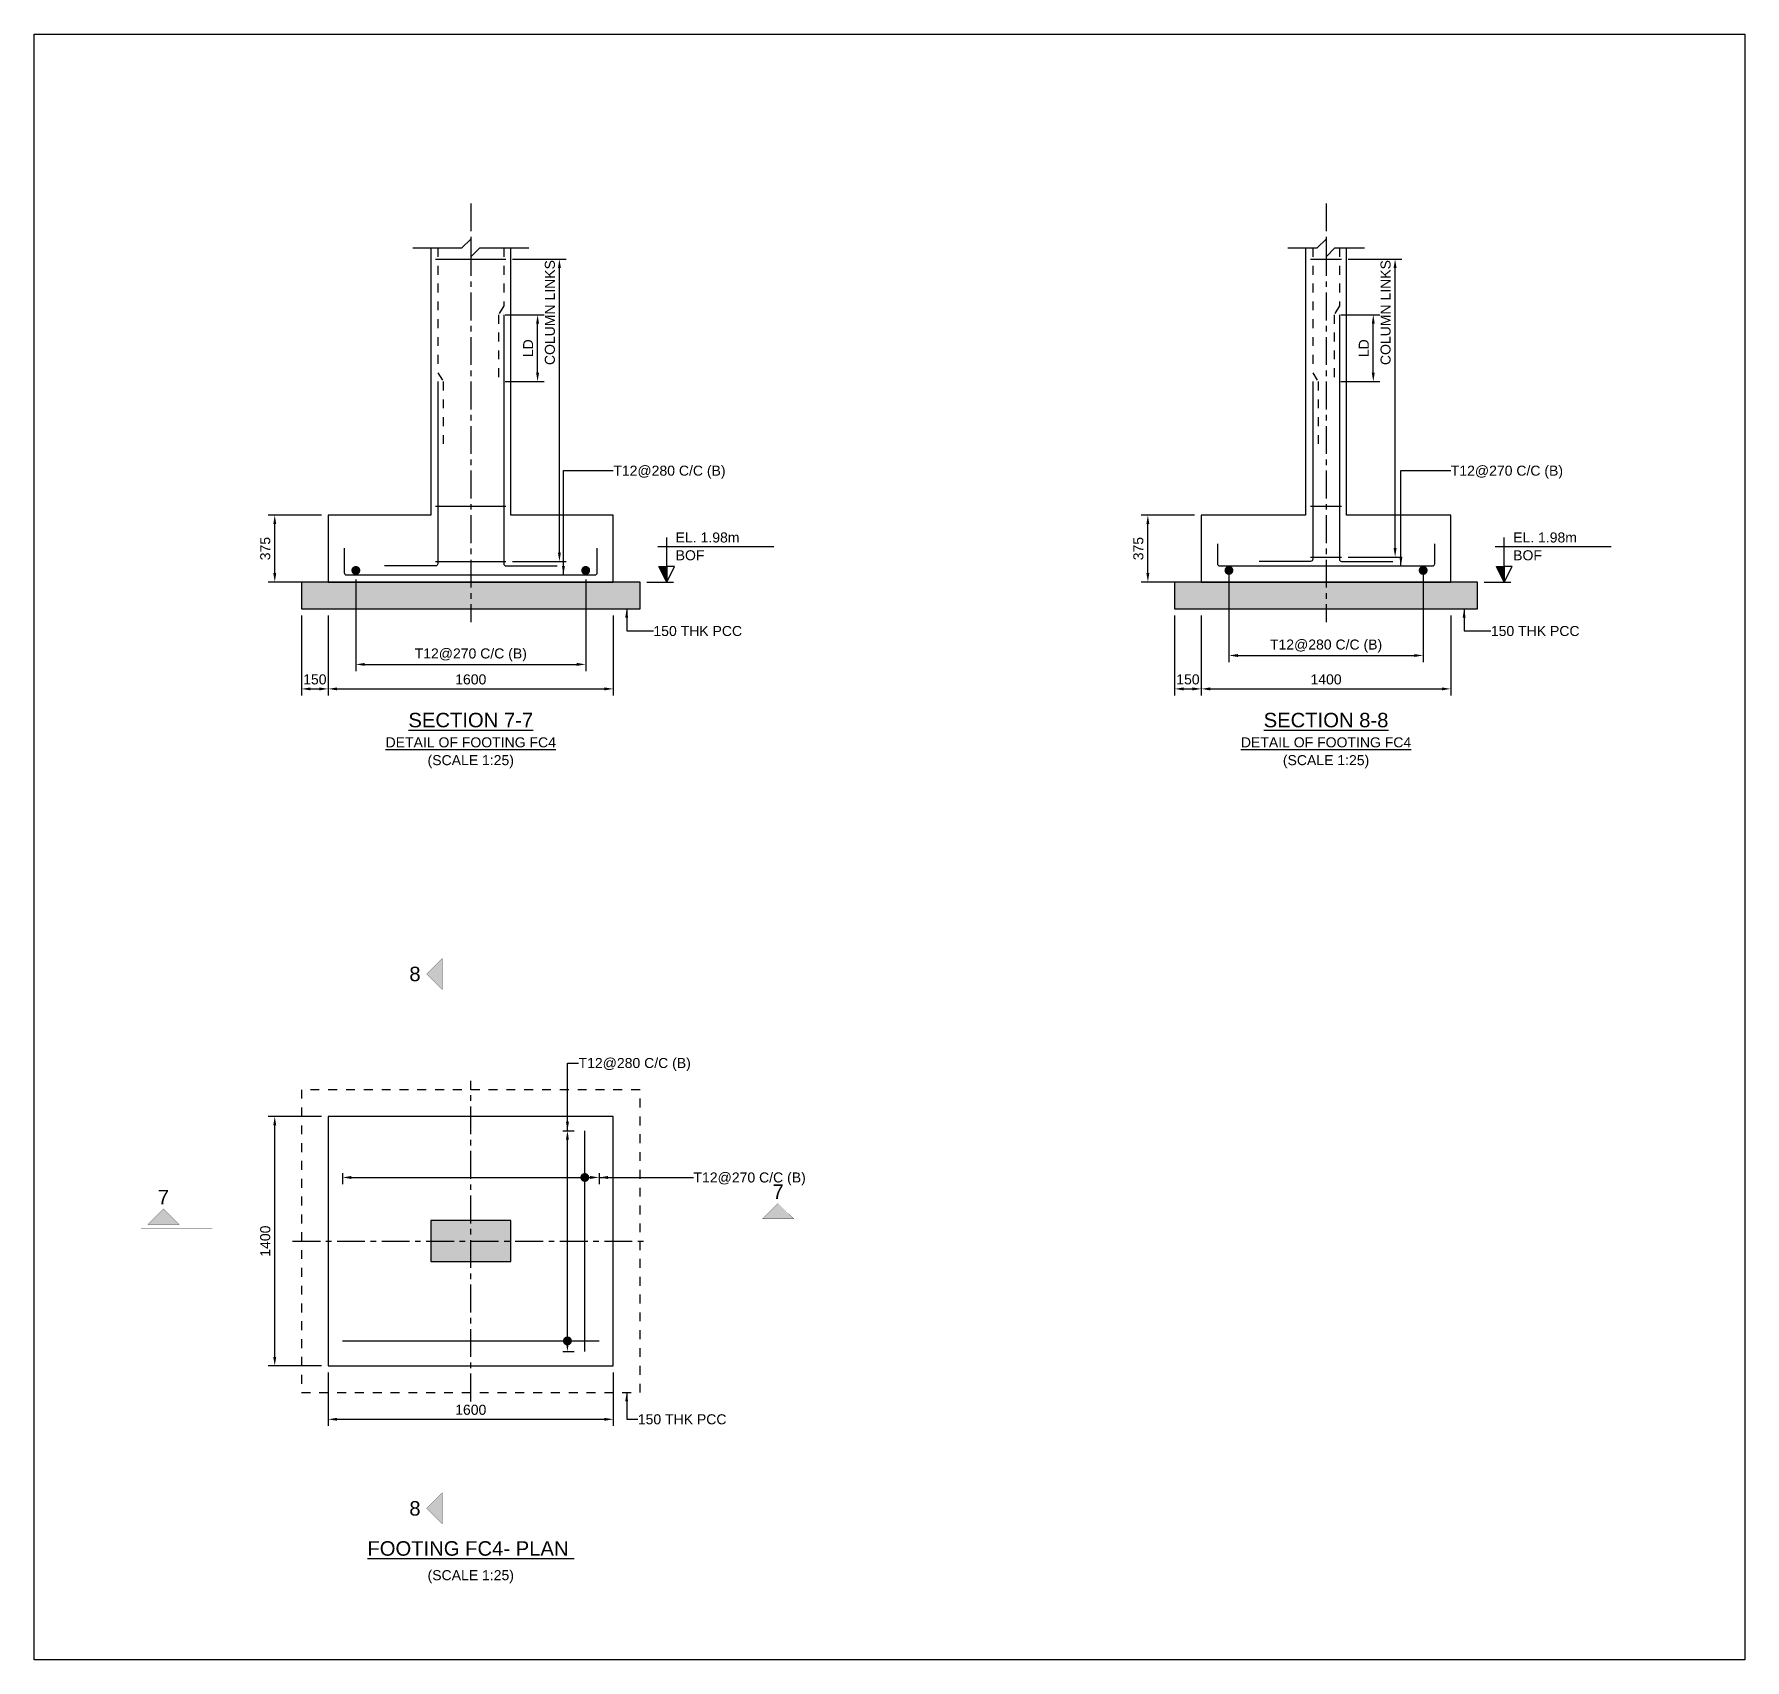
# Model space of a CAD drawing. Header units: inches. Extents: x -5500 to 172521, y -181100 to 5500.
# Drawn here: x 27721 to 66121, y -80100 to -43600 of the extents above; entities that cross this region are included whole.
import ezdxf
from ezdxf.enums import TextEntityAlignment as Align

# ---------------------------------------------------------------- set-up
doc = ezdxf.new("R2010")
doc.units = ezdxf.units.IN
doc.header["$LTSCALE"] = 1000
doc.header["$MEASUREMENT"] = 0
doc.linetypes.add('Cline', pattern=[1, 0.625, -0.125, 0.125, -0.125])
doc.linetypes.add('Dashed', pattern=[0.6, 0.2, -0.2, 0.2])
for name, color, linetype in [('Center Line', 1, 'Continuous'), ('Column', 2, 'Continuous'), ('Concrete Line', 2, 'Continuous'), ('Dim', 31, 'Continuous'), ('Footing', 4, 'Continuous'), ('Labels', 4, 'Continuous'), ('PCC', 5, 'Continuous'), ('Reinforcement', 4, 'Continuous'), ('Section Mark', 5, 'Continuous'), ('Solid', 25, 'Continuous'), ('Text', 31, 'Continuous')]:
    doc.layers.add(name, color=color, linetype=linetype)
doc.styles.add('SC-FTG1', font='SansSerif')
doc.styles.add('SC-FTG2', font='SansSerif')
doc.dimstyles.new('RccFooting', dxfattribs={"dimtxt": 225, "dimasz": 200, "dimexe": 150, "dimexo": 150, "dimgap": 100, "dimtad": 1, "dimtoh": 1, "dimdec": 4, "dimlfac": 0.25, "dimzin": 0, "dimdsep": 46, "dimtxsty": 'SC-FTG2', "dimcen": 0.09, "dimclrd": 8, "dimclre": 8, "dimclrt": 31, "dimadec": 0, "dimazin": 0, "dimtfac": 1, "dimtdec": 0, "dimtix": 1, "dimtofl": 0, "dimtmove": 0, "dimatfit": 3, "dimfxl": 1, "dimtolj": 1, "dimtzin": 0, "dimarcsym": 0})

msp = doc.modelspace()

# ---------------------------------------------------------------- texts
at = {"layer": 'Dim', "style": 'SC-FTG2'}
for s, p in [('T12@280 C/C (B)', (40721, -53400)), ('T12@270 C/C (B)', (59521, -53400)), ('150 THK PCC', (41621, -57000)), ('150 THK PCC', (60421, -57000)), ('150 THK PCC', (41271, -74700))]:
    msp.add_text(s, height=225, dxfattribs=at).set_placement(p, align=Align.MIDDLE_LEFT)
at = {"layer": 'Labels', "style": 'SC-FTG1'}
for s, p in [('%%USECTION 7-7', (37521, -59000)), ('%%USECTION 8-8', (56721, -59000)), ('%%uFOOTING FC4- PLAN ', (37521, -77600))]:
    msp.add_text(s, height=325, dxfattribs=at).set_placement(p, align=Align.MIDDLE_CENTER)
at = {"layer": 'Section Mark', "style": 'SC-FTG1'}
for s, p in [('8', (36268.5, -64700)), ('7', (44421, -69587.5)), ('7', (30621, -69711.5)), ('8', (36268.5, -76700))]:
    msp.add_text(s, height=325, dxfattribs=at).set_placement(p, align=Align.MIDDLE_CENTER)
at = {"layer": 'Text'}
for s, style, p in [('EL. 1.98m', 'SC-FTG2', (42121, -54900)), ('EL. 1.98m', 'SC-FTG2', (60921, -54900)), ('BOF', 'SC-FTG2', (42121, -55300)), ('BOF', 'SC-FTG2', (60921, -55300)), ('T12@280 C/C (B)', 'SC-FTG1', (39941, -66700)), ('T12@270 C/C (B)', 'SC-FTG1', (42521, -69270))]:
    msp.add_text(s, height=225, dxfattribs=dict(at, style=style)).set_placement(p, align=Align.MIDDLE_LEFT)
at = {"layer": 'Text', "style": 'SC-FTG1'}
for s, p in [('%%UDETAIL OF FOOTING FC4', (37521, -59500)), ('%%UDETAIL OF FOOTING FC4', (56721, -59500)), ('(SCALE 1:25)', (37521, -59900)), ('(SCALE 1:25)', (56721, -59900)), ('(SCALE 1:25)', (37521, -78200))]:
    msp.add_text(s, height=225, dxfattribs=at).set_placement(p, align=Align.MIDDLE_CENTER)

# ---------------------------------------------------------------- blocks, each defined once
blk = doc.blocks.new('*D79')
at = {"color": 8, "linetype": 'ByBlock', "lineweight": -2}
for p, q in [((34321, -73650), (34321, -74850)), ((40721, -73650), (40721, -74850)), ((34521, -74700), (40521, -74700))]:
    blk.add_line(p, q, dxfattribs=at)
at = {"color": 8}
for points in [[(34321, -74700), (34521, -74667), (34521, -74733)], [(40721, -74700), (40521, -74733), (40521, -74667)]]:
    blk.add_solid(points, dxfattribs=at)
at = {"layer": 'Defpoints', "color": 31}
for p in [(34321, -73500), (40721, -73500), (34321, -74700)]:
    blk.add_point(p, dxfattribs=at)
at = {"color": 31, "insert": (37521, -74488), "char_height": 225, "attachment_point": 5, "style": 'SC-FTG2'}
blk.add_mtext('\\A1;1600', dxfattribs=at)
blk = doc.blocks.new('*D80')
at = {"color": 8, "linetype": 'ByBlock', "lineweight": -2}
for p, q in [((34171, -67900), (32971, -67900)), ((33121, -73300), (33121, -68100)), ((34171, -73500), (32971, -73500))]:
    blk.add_line(p, q, dxfattribs=at)
at = {"color": 8}
for points in [[(33121, -67900), (33154, -68100), (33088, -68100)], [(33121, -73500), (33088, -73300), (33154, -73300)]]:
    blk.add_solid(points, dxfattribs=at)
at = {"layer": 'Defpoints', "color": 31}
for p in [(34321, -67900), (33121, -73500), (34321, -73500)]:
    blk.add_point(p, dxfattribs=at)
at = {"color": 31, "insert": (32908, -70700), "char_height": 225, "attachment_point": 5, "rotation": 90, "style": 'SC-FTG2'}
blk.add_mtext('\\A1;1400', dxfattribs=at)
blk = doc.blocks.new('*D81')
at = {"color": 8, "linetype": 'ByBlock', "lineweight": -2}
for p, q in [((39591, -68220), (39841, -68220)), ((39691, -72980), (39691, -68420)), ((39591, -73180), (39841, -73180))]:
    blk.add_line(p, q, dxfattribs=at)
at = {"color": 8}
for points in [[(39691, -68220), (39724, -68420), (39658, -68420)], [(39691, -73180), (39658, -72980), (39724, -72980)]]:
    blk.add_solid(points, dxfattribs=at)
at = {"layer": 'Defpoints', "color": 31}
for p in [(39441, -68220), (39441, -73180), (39691, -73180)]:
    blk.add_point(p, dxfattribs=at)
blk = doc.blocks.new('*D82')
at = {"color": 8, "linetype": 'ByBlock', "lineweight": -2}
for p, q in [((34641, -69170), (34641, -69420)), ((34841, -69270), (40201, -69270)), ((40401, -69170), (40401, -69420))]:
    blk.add_line(p, q, dxfattribs=at)
at = {"color": 8}
for points in [[(34641, -69270), (34841, -69237), (34841, -69303)], [(40401, -69270), (40201, -69303), (40201, -69237)]]:
    blk.add_solid(points, dxfattribs=at)
at = {"layer": 'Defpoints', "color": 31}
for p in [(34641, -69020), (40401, -69020), (34641, -69270)]:
    blk.add_point(p, dxfattribs=at)
blk = doc.blocks.new('*D83')
at = {"color": 8, "linetype": 'ByBlock', "lineweight": -2}
for p, q in [((33721, -56650), (33721, -58450)), ((34321, -56650), (34321, -58450)), ((33921, -58300), (34121, -58300))]:
    blk.add_line(p, q, dxfattribs=at)
at = {"color": 8}
for points in [[(33721, -58300), (33921, -58267), (33921, -58333)], [(34321, -58300), (34121, -58333), (34121, -58267)]]:
    blk.add_solid(points, dxfattribs=at)
at = {"layer": 'Defpoints', "color": 31}
for p in [(33721, -56500), (34321, -56500), (33721, -58300)]:
    blk.add_point(p, dxfattribs=at)
at = {"color": 31, "insert": (34021, -58088), "char_height": 225, "attachment_point": 5, "style": 'SC-FTG2'}
blk.add_mtext('\\A1;150', dxfattribs=at)
blk = doc.blocks.new('*D84')
at = {"color": 8, "linetype": 'ByBlock', "lineweight": -2}
for p, q in [((34321, -56650), (34321, -58450)), ((40721, -56650), (40721, -58450)), ((34521, -58300), (40521, -58300))]:
    blk.add_line(p, q, dxfattribs=at)
at = {"color": 8}
for points in [[(34321, -58300), (34521, -58267), (34521, -58333)], [(40721, -58300), (40521, -58333), (40521, -58267)]]:
    blk.add_solid(points, dxfattribs=at)
at = {"layer": 'Defpoints', "color": 31}
for p in [(34321, -56500), (40721, -56500), (34321, -58300)]:
    blk.add_point(p, dxfattribs=at)
at = {"color": 31, "insert": (37521, -58088), "char_height": 225, "attachment_point": 5, "style": 'SC-FTG2'}
blk.add_mtext('\\A1;1600', dxfattribs=at)
blk = doc.blocks.new('*D85')
at = {"color": 8, "linetype": 'ByBlock', "lineweight": -2}
for p, q in [((34171, -54400), (32971, -54400)), ((33121, -55700), (33121, -54600)), ((34171, -55900), (32971, -55900))]:
    blk.add_line(p, q, dxfattribs=at)
at = {"color": 8}
for points in [[(33121, -54400), (33154, -54600), (33088, -54600)], [(33121, -55900), (33088, -55700), (33154, -55700)]]:
    blk.add_solid(points, dxfattribs=at)
at = {"layer": 'Defpoints', "color": 31}
for p in [(34321, -54400), (33121, -55900), (34321, -55900)]:
    blk.add_point(p, dxfattribs=at)
at = {"color": 31, "insert": (32908, -55150), "char_height": 225, "attachment_point": 5, "rotation": 90, "style": 'SC-FTG2'}
blk.add_mtext('\\A1;375', dxfattribs=at)
blk = doc.blocks.new('*D86')
at = {"color": 8, "linetype": 'ByBlock', "lineweight": -2}
for p, q in [((34941, -55840), (34941, -57900)), ((40101, -55840), (40101, -57900)), ((35141, -57750), (39901, -57750))]:
    blk.add_line(p, q, dxfattribs=at)
at = {"color": 8}
for points in [[(34941, -57750), (35141, -57717), (35141, -57783)], [(40101, -57750), (39901, -57783), (39901, -57717)]]:
    blk.add_solid(points, dxfattribs=at)
at = {"layer": 'Defpoints', "color": 31}
for p in [(34941, -55690), (40101, -55690), (34941, -57750)]:
    blk.add_point(p, dxfattribs=at)
at = {"color": 31, "insert": (37521, -57538), "char_height": 225, "attachment_point": 5, "style": 'SC-FTG2'}
blk.add_mtext('\\A1;T12@270 C/C (B)', dxfattribs=at)
blk = doc.blocks.new('*D87')
at = {"color": 8, "linetype": 'ByBlock', "lineweight": -2}
for p, q in [((38291, -49900), (39171, -49900)), ((39021, -51200), (39021, -50100)), ((38291, -51400), (39171, -51400))]:
    blk.add_line(p, q, dxfattribs=at)
at = {"color": 8}
for points in [[(39021, -49900), (39054, -50100), (38988, -50100)], [(39021, -51400), (38988, -51200), (39054, -51200)]]:
    blk.add_solid(points, dxfattribs=at)
at = {"layer": 'Defpoints', "color": 31}
for p in [(38141, -49900), (38141, -51400), (39021, -51400)]:
    blk.add_point(p, dxfattribs=at)
at = {"color": 31, "insert": (38808, -50650), "char_height": 225, "attachment_point": 5, "rotation": 90, "style": 'SC-FTG2'}
blk.add_mtext('\\A1;LD', dxfattribs=at)
blk = doc.blocks.new('*D88')
at = {"color": 8, "linetype": 'ByBlock', "lineweight": -2}
for p, q in [((38461, -48650), (39661, -48650)), ((39511, -55240), (39511, -48850)), ((38461, -55440), (39661, -55440))]:
    blk.add_line(p, q, dxfattribs=at)
at = {"color": 8}
for points in [[(39511, -48650), (39544, -48850), (39478, -48850)], [(39511, -55440), (39478, -55240), (39544, -55240)]]:
    blk.add_solid(points, dxfattribs=at)
at = {"layer": 'Defpoints', "color": 31}
for p in [(38311, -48650), (38311, -55440), (39511, -55440)]:
    blk.add_point(p, dxfattribs=at)
at = {"color": 31, "insert": (39298, -49850), "char_height": 225, "attachment_point": 5, "rotation": 90, "style": 'SC-FTG2'}
blk.add_mtext('\\A1;COLUMN LINKS', dxfattribs=at)
blk = doc.blocks.new('*D89')
at = {"color": 8, "linetype": 'ByBlock', "lineweight": -2}
for p, q in [((53321, -56650), (53321, -58450)), ((53921, -56650), (53921, -58450)), ((53521, -58300), (53721, -58300))]:
    blk.add_line(p, q, dxfattribs=at)
at = {"color": 8}
for points in [[(53321, -58300), (53521, -58267), (53521, -58333)], [(53921, -58300), (53721, -58333), (53721, -58267)]]:
    blk.add_solid(points, dxfattribs=at)
at = {"layer": 'Defpoints', "color": 31}
for p in [(53321, -56500), (53921, -56500), (53321, -58300)]:
    blk.add_point(p, dxfattribs=at)
at = {"color": 31, "insert": (53621, -58088), "char_height": 225, "attachment_point": 5, "style": 'SC-FTG2'}
blk.add_mtext('\\A1;150', dxfattribs=at)
blk = doc.blocks.new('*D90')
at = {"color": 8, "linetype": 'ByBlock', "lineweight": -2}
for p, q in [((53921, -56650), (53921, -58450)), ((59521, -56650), (59521, -58450)), ((54121, -58300), (59321, -58300))]:
    blk.add_line(p, q, dxfattribs=at)
at = {"color": 8}
for points in [[(53921, -58300), (54121, -58267), (54121, -58333)], [(59521, -58300), (59321, -58333), (59321, -58267)]]:
    blk.add_solid(points, dxfattribs=at)
at = {"layer": 'Defpoints', "color": 31}
for p in [(53921, -56500), (59521, -56500), (53921, -58300)]:
    blk.add_point(p, dxfattribs=at)
at = {"color": 31, "insert": (56721, -58088), "char_height": 225, "attachment_point": 5, "style": 'SC-FTG2'}
blk.add_mtext('\\A1;1400', dxfattribs=at)
blk = doc.blocks.new('*D91')
at = {"color": 8, "linetype": 'ByBlock', "lineweight": -2}
for p, q in [((53771, -54400), (52571, -54400)), ((52721, -55700), (52721, -54600)), ((53771, -55900), (52571, -55900))]:
    blk.add_line(p, q, dxfattribs=at)
at = {"color": 8}
for points in [[(52721, -54400), (52754, -54600), (52688, -54600)], [(52721, -55900), (52688, -55700), (52754, -55700)]]:
    blk.add_solid(points, dxfattribs=at)
at = {"layer": 'Defpoints', "color": 31}
for p in [(53921, -54400), (52721, -55900), (53921, -55900)]:
    blk.add_point(p, dxfattribs=at)
at = {"color": 31, "insert": (52508, -55150), "char_height": 225, "attachment_point": 5, "rotation": 90, "style": 'SC-FTG2'}
blk.add_mtext('\\A1;375', dxfattribs=at)
blk = doc.blocks.new('*D92')
at = {"color": 8, "linetype": 'ByBlock', "lineweight": -2}
for p, q in [((54541, -55640), (54541, -57700)), ((58901, -55640), (58901, -57700)), ((54741, -57550), (58701, -57550))]:
    blk.add_line(p, q, dxfattribs=at)
at = {"color": 8}
for points in [[(54541, -57550), (54741, -57517), (54741, -57583)], [(58901, -57550), (58701, -57583), (58701, -57517)]]:
    blk.add_solid(points, dxfattribs=at)
at = {"layer": 'Defpoints', "color": 31}
for p in [(54541, -55490), (58901, -55490), (54541, -57550)]:
    blk.add_point(p, dxfattribs=at)
at = {"color": 31, "insert": (56721, -57338), "char_height": 225, "attachment_point": 5, "style": 'SC-FTG2'}
blk.add_mtext('\\A1;T12@280 C/C (B)', dxfattribs=at)
blk = doc.blocks.new('*D93')
at = {"color": 8, "linetype": 'ByBlock', "lineweight": -2}
for p, q in [((57051, -49900), (57931, -49900)), ((57781, -51200), (57781, -50100)), ((57051, -51400), (57931, -51400))]:
    blk.add_line(p, q, dxfattribs=at)
at = {"color": 8}
for points in [[(57781, -49900), (57814, -50100), (57748, -50100)], [(57781, -51400), (57748, -51200), (57814, -51200)]]:
    blk.add_solid(points, dxfattribs=at)
at = {"layer": 'Defpoints', "color": 31}
for p in [(56901, -49900), (56901, -51400), (57781, -51400)]:
    blk.add_point(p, dxfattribs=at)
at = {"color": 31, "insert": (57568, -50650), "char_height": 225, "attachment_point": 5, "rotation": 90, "style": 'SC-FTG2'}
blk.add_mtext('\\A1;LD', dxfattribs=at)
blk = doc.blocks.new('*D94')
at = {"color": 8, "linetype": 'ByBlock', "lineweight": -2}
for p, q in [((57221, -48650), (58421, -48650)), ((58271, -55140), (58271, -48850)), ((57221, -55340), (58421, -55340))]:
    blk.add_line(p, q, dxfattribs=at)
at = {"color": 8}
for points in [[(58271, -48650), (58304, -48850), (58238, -48850)], [(58271, -55340), (58238, -55140), (58304, -55140)]]:
    blk.add_solid(points, dxfattribs=at)
at = {"layer": 'Defpoints', "color": 31}
for p in [(57071, -48650), (57071, -55340), (58271, -55340)]:
    blk.add_point(p, dxfattribs=at)
at = {"color": 31, "insert": (58058, -49850), "char_height": 225, "attachment_point": 5, "rotation": 90, "style": 'SC-FTG2'}
blk.add_mtext('\\A1;COLUMN LINKS', dxfattribs=at)

# ---------------------------------------------------------------- dimensions: what is measured, and where the dimension line sits
at = {"layer": 'Dim'}
for base, p1, p2, angle, text, picture, middle in [((39511, -48650), (38311, -55440), (38311, -48650), 90, 'COLUMN LINKS', '*D88', (39511, -49850)), ((58271, -48650), (57071, -55340), (57071, -48650), 90, 'COLUMN LINKS', '*D94', (58271, -49850)), ((39021, -49900), (38141, -51400), (38141, -49900), 90, 'LD', '*D87', (39021, -50650)), ((57781, -49900), (56901, -51400), (56901, -49900), 90, 'LD', '*D93', (57781, -50650)), ((39691, -68220), (39441, -73180), (39441, -68220), 90, ' ', '*D81', (39691, -71640)), ((40401, -69270), (34641, -69020), (40401, -69020), 0, ' ', '*D82', (38781, -69270))]:
    dim = msp.add_linear_dim(base=base, p1=p1, p2=p2, angle=angle, text=text, dimstyle='RccFooting', override={"dimjust": 0}, dxfattribs=at)
    dim.commit()
    dim.dimension.update_dxf_attribs({"geometry": picture, "text_midpoint": middle, "dimtype": 129})
for p1, p2, distance, text, picture, middle in [((34321, -55900), (34321, -54400), 1200, '375', '*D85', (33121, -55150)), ((53921, -55900), (53921, -54400), 1200, '375', '*D91', (52721, -55150)), ((54541, -55490), (58901, -55490), -2060, 'T12@280 C/C (B)', '*D92', (56721, -57550)), ((34941, -55690), (40101, -55690), -2060, 'T12@270 C/C (B)', '*D86', (37521, -57750)), ((33721, -56500), (34321, -56500), -1800, '150', '*D83', (34021, -58300)), ((34321, -56500), (40721, -56500), -1800, '1600', '*D84', (37521, -58300)), ((53321, -56500), (53921, -56500), -1800, '150', '*D89', (53621, -58300)), ((53921, -56500), (59521, -56500), -1800, '1400', '*D90', (56721, -58300)), ((34321, -73500), (34321, -67900), 1200, '1400', '*D80', (33121, -70700)), ((34321, -73500), (40721, -73500), -1200, '1600', '*D79', (37521, -74700))]:
    dim = msp.add_aligned_dim(p1=p1, p2=p2, distance=distance, text=text, dimstyle='RccFooting', dxfattribs=at)
    dim.commit()
    dim.dimension.update_dxf_attribs({"geometry": picture, "text_midpoint": middle})

# ---------------------------------------------------------------- hatches: boundary and pattern name
at = {"layer": 'Solid'}
for points in [[(41921, -55900), (41746, -55550), (41921, -55550)], [(60721, -55900), (60546, -55550), (60721, -55550)], [(33721, -56500), (41321, -56500), (41321, -55900), (33721, -55900)], [(53321, -56500), (60121, -56500), (60121, -55900), (53321, -55900)], [(36881, -64350), (36531, -64700), (36881, -65050), (36881, -64350)], [(44771, -70200), (44421, -69850), (44071, -70200), (44771, -70200)], [(30271, -70324), (30621, -69974), (30971, -70324), (30271, -70324)], [(36621, -71160), (38421, -71160), (38421, -70240), (36621, -70240)], [(36881, -77050), (36531, -76700), (36881, -76350), (36881, -77050)]]:
    msp.add_hatch(color=256, dxfattribs=at).paths.add_polyline_path(points, flags=0)

# ---------------------------------------------------------------- linework, layer by layer
msp.add_lwpolyline([(27721, -80100), (27721, -43600), (66121, -43600), (66121, -80100), (27721, -80100)])
at = {"layer": 'Center Line', "linetype": 'Cline'}
for points in [[(37521, -47400), (37521, -56800)], [(56721, -47400), (56721, -56800)], [(37521, -74300), (37521, -67100)], [(33521, -70700), (41521, -70700)]]:
    msp.add_lwpolyline(points, dxfattribs=at)
at = {"layer": 'Column'}
msp.add_lwpolyline([(36621, -71160), (38421, -71160), (38421, -70240), (36621, -70240), (36621, -71160)], dxfattribs=at)
at = {"layer": 'Concrete Line'}
for points in [[(36221, -48400), (37321, -48400), (37521, -48200), (37521, -48600), (37721, -48400), (38821, -48400)], [(55861, -48400), (56521, -48400), (56721, -48200), (56721, -48600), (56921, -48400), (57581, -48400)], [(36621, -48400), (36621, -54400), (34321, -54400), (34321, -55900), (40721, -55900), (40721, -54400), (38421, -54400), (38421, -48400)], [(56261, -48400), (56261, -54400), (53921, -54400), (53921, -55900), (59521, -55900), (59521, -54400), (57181, -54400), (57181, -48400)]]:
    msp.add_lwpolyline(points, dxfattribs=at)
at = {"layer": 'Dim', "color": 8, "const_width": 100}
for points in [[(40031, -69270, 1), (40131, -69270, 1)], [(39641, -72940, 1), (39741, -72940, 1)]]:
    msp.add_lwpolyline(points, format="xyb", close=True, dxfattribs=at)
at = {"layer": 'Footing'}
msp.add_lwpolyline([(34321, -73500), (40721, -73500), (40721, -67900), (34321, -67900), (34321, -73500)], dxfattribs=at)
at = {"layer": 'PCC'}
for points in [[(33721, -56500), (41321, -56500), (41321, -55900), (33721, -55900), (33721, -56500)], [(53321, -56500), (60121, -56500), (60121, -55900), (53321, -55900), (53321, -56500)]]:
    msp.add_lwpolyline(points, dxfattribs=at)
at = {"layer": 'PCC', "linetype": 'Dashed'}
msp.add_lwpolyline([(33721, -74100), (41321, -74100), (41321, -67300), (33721, -67300), (33721, -74100)], dxfattribs=at)
at = {"layer": 'Reinforcement'}
for points in [[(36731, -48650), (38311, -48650)], [(56371, -48650), (57071, -48650)], [(36731, -54200), (38311, -54200)], [(56371, -54200), (57071, -54200)], [(36731, -55440), (38311, -55440)], [(56371, -55340), (57071, -55340)], [(40081, -73180), (40081, -68220)], [(34641, -72940), (40401, -72940)]]:
    msp.add_lwpolyline(points, dxfattribs=at)
at = {"layer": 'Reinforcement', "linetype": 'Dashed'}
for points in [[(36781, -48400), (36781, -51200), (36901, -51400), (36901, -52900)], [(38261, -48400), (38261, -49700), (38141, -49900), (38141, -51400)], [(56421, -48400), (56421, -51200), (56541, -51400), (56541, -52900)], [(57021, -48400), (57021, -49700), (56901, -49900), (56901, -51400)]]:
    msp.add_lwpolyline(points, dxfattribs=at)
at = {"layer": 'Reinforcement'}
for points in [[(38261, -49900), (38261, -55490, 0.4), (38311, -55540), (39461, -55540, 0.4), (39461, -55540), (39461, -55540)], [(57021, -49900), (57021, -55390, 0.4), (57071, -55440), (58221, -55440, 0.4), (58221, -55440), (58221, -55440)], [(36781, -51400), (36781, -55490, -0.4), (36731, -55540), (35581, -55540, 0.4), (35581, -55540), (35581, -55540)], [(56421, -51400), (56421, -55390, -0.4), (56371, -55440), (55221, -55440, 0.4), (55221, -55440), (55221, -55440)], [(34681, -55140), (34681, -55690, 0.4), (34731, -55740), (40311, -55740, 0.4), (40361, -55690), (40361, -55140)], [(54281, -55040), (54281, -55490, 0.4), (54331, -55540), (59111, -55540, 0.4), (59161, -55490), (59161, -55040)]]:
    msp.add_lwpolyline(points, format="xyb", dxfattribs=at)
at = {"layer": 'Reinforcement', "const_width": 100}
for points in [[(34891, -55640, 1), (34991, -55640, 1)], [(40051, -55640, 1), (40151, -55640, 1)], [(54491, -55640, 1), (54591, -55640, 1)], [(58851, -55640, 1), (58951, -55640, 1)]]:
    msp.add_lwpolyline(points, format="xyb", close=True, dxfattribs=at)
at = {"layer": 'Section Mark'}
for p, q in [((41471, -55900), (42071, -55900)), ((60271, -55900), (60871, -55900))]:
    msp.add_line(p, q, dxfattribs=at)
for points in [[(41921, -55900), (41921, -54900)], [(60721, -55900), (60721, -54900)], [(41721, -55100), (44321, -55100)], [(60521, -55100), (63121, -55100)], [(41921, -55900), (41746, -55550), (41921, -55550), (41921, -55900)], [(41921, -55900), (42096, -55550), (41921, -55550), (41921, -55900)], [(60721, -55900), (60546, -55550), (60721, -55550), (60721, -55900)], [(60721, -55900), (60896, -55550), (60721, -55550), (60721, -55900)]]:
    msp.add_lwpolyline(points, dxfattribs=at)
at = {"layer": 'Section Mark', "const_width": 5}
for points in [[(36881, -64350), (36531, -64700), (36881, -65050), (36881, -64350)], [(36981, -65800), (36981, -64200)], [(44771, -70200), (44421, -69850), (44071, -70200), (44771, -70200)], [(30271, -70324), (30621, -69974), (30971, -70324), (30271, -70324)], [(31721, -70424), (30121, -70424)], [(43321, -70300), (44921, -70300)], [(36981, -75600), (36981, -77200)], [(36881, -77050), (36531, -76700), (36881, -76350), (36881, -77050)]]:
    msp.add_lwpolyline(points, dxfattribs=at)

msp.set_redraw_order([(e.dxf.handle, doc.entitydb.next_handle()) for e in msp.query("TEXT MTEXT ATTDEF DIMENSION ARC_DIMENSION")])  # texts and dimensions are drawn at this point

# ---------------------------------------------------------------- leaders
at = {"layer": 'Dim', "color": 8}
for points in [[(39601, -55740), (39601, -53400), (40721, -53400)], [(58401, -55540), (58401, -53400), (59521, -53400)], [(41021, -56500), (41021, -57000), (41621, -57000)], [(59821, -56500), (59821, -57000), (60421, -57000)], [(39691, -68220), (39691, -66700), (39941, -66700)], [(40401, -69270), (42521, -69270), (42521, -69270)], [(41021, -74100), (41021, -74700), (41271, -74700)]]:
    msp.add_leader(points, dimstyle='RccFooting', dxfattribs=at)

doc.saveas('drawing.dxf')
